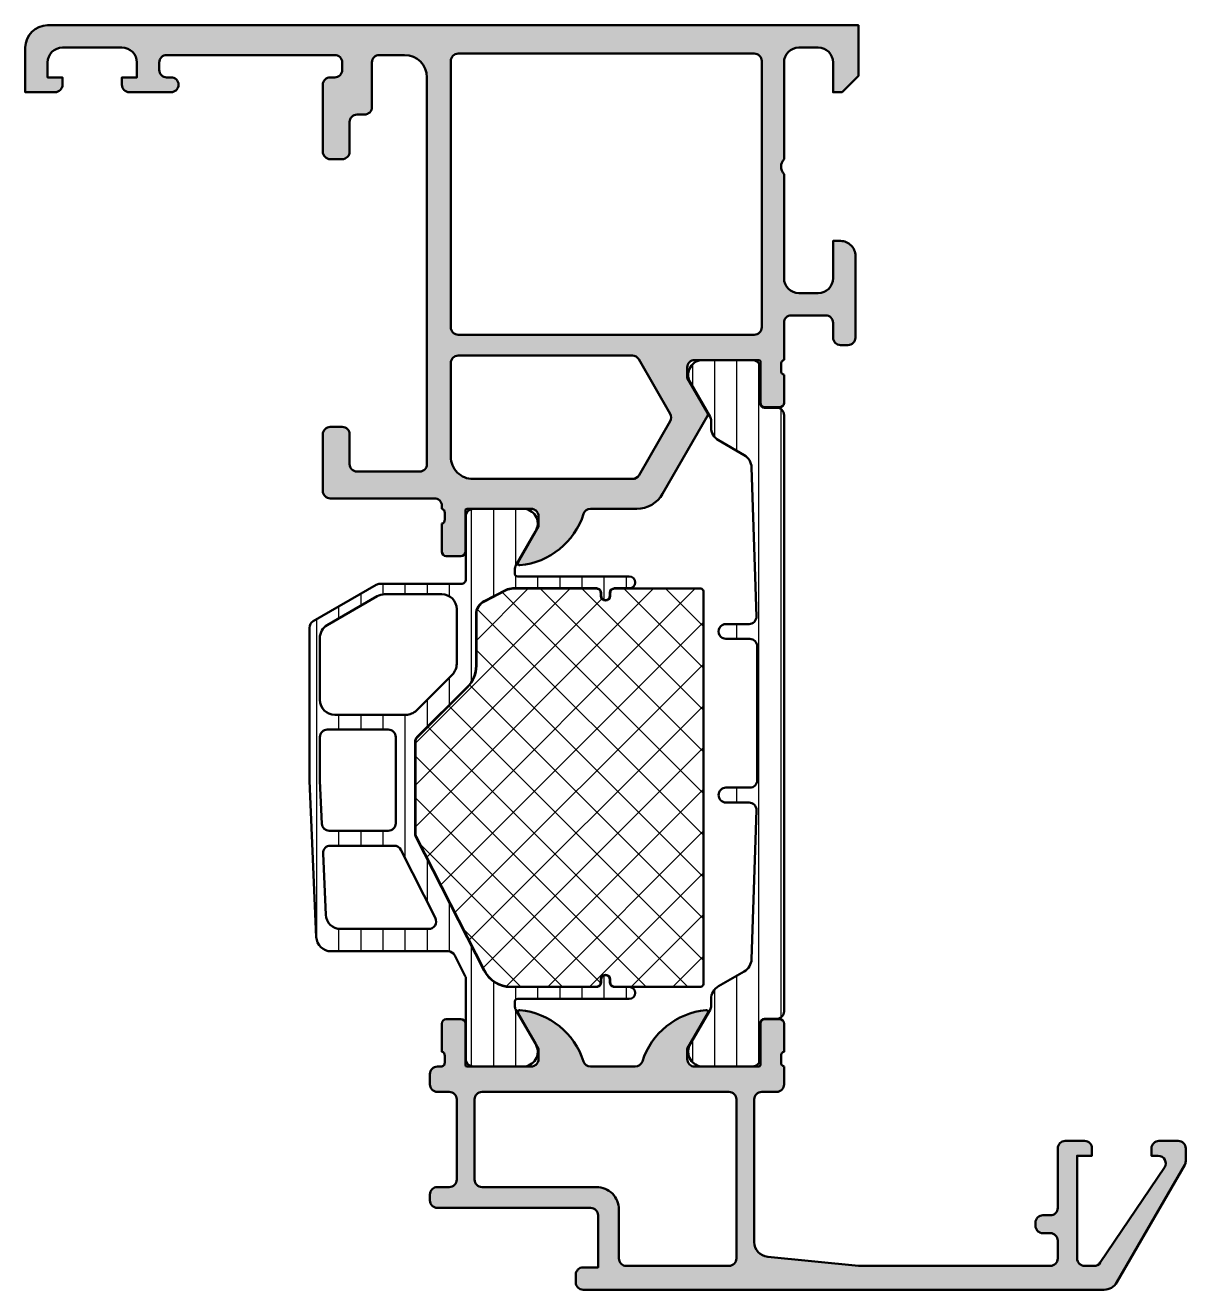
# Model space of a CAD drawing. Extents: x -30 to 48, y 10 to 95.
import ezdxf

# ---------------------------------------------------------------- set-up
doc = ezdxf.new("R2010")
doc.units = 0
for name, color, linetype, lineweight in [('0S-Alu contour', 7, 'Continuous', 50), ('0S-Alu hatch', 252, 'Continuous', 25), ('0S-Plastic contour', 254, 'Continuous', 50), ('0S-Plastic hatch', 253, 'Continuous', 25), ('0S-PT contour', 91, 'Continuous', 50), ('0S-PT hatch', 103, 'Continuous', 25)]:
    doc.layers.add(name, color=color, linetype=linetype, lineweight=lineweight)
pattern_1 = [(90, (0, 0), (-1.4859, 0), [])]

# ---------------------------------------------------------------- blocks, each defined once
blk = doc.blocks.new('346270__BF02D9DC_723D_4389_8694_6493113F9CFE_')
at = {"layer": '0S-Alu hatch'}
h = blk.add_hatch(color=256, dxfattribs=at)
edge = h.paths.add_edge_path()
edge.add_line((24.9, 90.49999999999999), (26, 91.6))
edge.add_line((26, 91.6), (26, 95))
edge.add_line((26, 95), (-28.5, 95))
edge.add_arc((-28.5, 93.49999999999999), 1.5, 90, 180)
edge.add_line((-30, 93.49999999999999), (-30, 90.5))
edge.add_line((-30, 90.5), (-28, 90.5))
edge.add_arc((-28, 91), 0.5, 270, 360)
edge.add_line((-27.5, 91), (-27.5, 91.5))
edge.add_line((-27.5, 91.5), (-28.5, 91.5))
edge.add_line((-28.5, 91.5), (-28.5, 92.5))
edge.add_ellipse((-27.5, 92.5), major_axis=(-1, 0), ratio=1, start_angle=270, end_angle=360, ccw=False)
edge.add_line((-27.5, 93.49999999999999), (-23.5, 93.49999999999999))
edge.add_ellipse((-23.5, 92.5), major_axis=(-1, 0), ratio=1, start_angle=180, end_angle=270, ccw=False)
edge.add_line((-22.5, 92.5), (-22.5, 91.5))
edge.add_line((-22.5, 91.5), (-23.5, 91.5))
edge.add_line((-23.5, 91.5), (-23.5, 91))
edge.add_arc((-23, 91), 0.5, 180, 270)
edge.add_line((-23, 90.5), (-20.2, 90.5))
edge.add_arc((-20.2, 91), 0.5, 270, 450)
edge.add_line((-20.2, 91.5), (-20.50000000000003, 91.5))
edge.add_ellipse((-20.50000000000003, 91.99999999999997), major_axis=(-0.4999999999999716, 0), ratio=1, start_angle=0, end_angle=90, ccw=False)
edge.add_line((-21, 91.99999999999997), (-21, 92.5))
edge.add_ellipse((-20.5, 92.5), major_axis=(-0.5, 0), ratio=1, start_angle=269.9999999999984, end_angle=360, ccw=False)
edge.add_line((-20.49999999999998, 93), (-9.200000000000017, 93))
edge.add_ellipse((-9.200000000000024, 92.49999999999999), major_axis=(-0.5000000000000142, 0), ratio=1, start_angle=180, end_angle=269.9999999999992, ccw=False)
edge.add_line((-8.700000000000008, 92.5), (-8.699999999999996, 92))
edge.add_ellipse((-9.200000000000008, 92), major_axis=(-0.5000000000000142, 0), ratio=1, start_angle=89.9999999999992, end_angle=180, ccw=False)
edge.add_line((-9.200000000000017, 91.49999999999999), (-9.499999999999986, 91.49999999999999))
edge.add_arc((-9.499999999999979, 90.99999999999997), 0.5000000000000142, 90.00000000000081, 180)
edge.add_line((-9.999999999999991, 90.99999999999997), (-10, 86.5))
edge.add_arc((-9.5, 86.5), 0.5, 180, 270)
edge.add_line((-9.5, 86), (-8.700000000000017, 86))
edge.add_arc((-8.700000000000008, 86.5), 0.5, 269.9999999999992, 360)
edge.add_line((-8.200000000000008, 86.5), (-8.200000000000003, 88.49999999999999))
edge.add_ellipse((-7.700000000000002, 88.49999999999999), major_axis=(-0.5, 0), ratio=1, start_angle=270, end_angle=360, ccw=False)
edge.add_line((-7.700000000000002, 89), (-7.200000000000009, 89))
edge.add_arc((-7.200000000000002, 89.50000000000001), 0.5, 269.9999999999992, 360)
edge.add_line((-6.700000000000002, 89.50000000000001), (-6.699999999999988, 92.5))
edge.add_ellipse((-6.199999999999988, 92.5), major_axis=(-0.5, 0), ratio=1, start_angle=270.00000000000165, end_angle=360, ccw=False)
edge.add_line((-6.200000000000002, 93), (-4.500000000000014, 93))
edge.add_ellipse((-4.500000000000014, 91.5), major_axis=(-1.5, 0), ratio=1, start_angle=180, end_angle=270, ccw=False)
edge.add_line((-3.000000000000014, 91.5), (-3, 65.5))
edge.add_ellipse((-3.5, 65.5), major_axis=(-0.5, 0), ratio=1, start_angle=90.0000000000008, end_angle=180, ccw=False)
edge.add_line((-3.499999999999992, 65), (-7.700000000000002, 65))
edge.add_ellipse((-7.700000000000002, 65.5), major_axis=(-0.5, 0), ratio=1, start_angle=0, end_angle=90, ccw=False)
edge.add_line((-8.200000000000003, 65.5), (-8.199999999999996, 67.49999999999997))
edge.add_arc((-8.700000000000017, 67.49999999999997), 0.5000000000000214, 0, 89.9999999999992)
edge.add_line((-8.700000000000008, 68), (-9.500000000000021, 68))
edge.add_arc((-9.500000000000014, 67.5), 0.5, 90.00000000000081, 180)
edge.add_line((-10.00000000000001, 67.5), (-10, 63.69999999999999))
edge.add_arc((-9.500000000000021, 63.69999999999999), 0.4999999999999858, 180, 270.0000000000008)
edge.add_line((-9.500000000000014, 63.2), (-2.5, 63.2))
edge.add_ellipse((-2.5, 62.70000000000001), major_axis=(-0.4999999999999929, 0), ratio=1, start_angle=180, end_angle=270, ccw=False)
edge.add_line((-2.000000000000007, 62.70000000000001), (-2, 62.50021304241794))
edge.add_ellipse((-2.078824672579756, 62.23273240374293), major_axis=(-0.2788534042705836, 0), ratio=1, start_angle=178.8354106259001, end_angle=253.58012358050848, ccw=False)
edge.add_line((-1.800028869489728, 62.22706484230259), (-1.800028869489722, 61.77347084230259))
edge.add_ellipse((-2.078896965132884, 61.76781018282553), major_axis=(-0.2789255417371434, 0), ratio=1, start_angle=106.4245945553553, end_angle=181.1628700728862, ccw=False)
edge.add_line((-2.000029869489715, 61.50026684230259), (-2.000029869489722, 59.62025584229408))
edge.add_arc((-1.700029869489711, 59.62025584229408), 0.3000000000000114, 180, 270)
edge.add_line((-1.700029869489711, 59.32025584229407), (-0.7200555504469293, 59.32025584229407))
edge.add_arc((-0.7200555504469293, 59.62025584229408), 0.3000000000000043, 270, 360)
edge.add_line((-0.420055550446925, 59.62025584229408), (-0.4200555504469321, 62.37910736350606))
edge.add_ellipse((-0.3000555504469347, 62.37910736350606), major_axis=(-0.1199999999999974, 0), ratio=1, start_angle=270, end_angle=360, ccw=False)
edge.add_line((-0.3000555504469347, 62.49910736350606), (4.000435398825985, 62.49910736350606))
edge.add_ellipse((4.000435398825977, 61.99910736350606), major_axis=(-0.5, 0), ratio=1, start_angle=180, end_angle=269.9999999999992, ccw=False)
edge.add_line((4.500435398825977, 61.99910736350606), (4.500435398825985, 61.29910736350606))
edge.add_line((4.500435398825985, 61.29910736350606), (3.118939941203613, 58.90628704047848))
edge.add_arc((3.238555183474261, 58.83722714815435), 0.138119784648278, 150.0000000000024, 275.6225775508025)
edge.add_arc((2.762212157652236, 63.67571622535383), 4.99999999999993, 275.622577550793, 342.2562568083121)
edge.add_ellipse((8.000572129150527, 61.99953460959608), major_axis=(-0.5000000000000528, 0), ratio=1, start_angle=270.00000000000324, end_angle=342.25625680831604, ccw=False)
edge.add_line((8.000572129150498, 62.49953460959613), (11.10411411947345, 62.49953460959613))
edge.add_arc((11.10411648922262, 64.49953230951243), 1.999997699917703, 269.9999321116088, 330.0000380431383)
edge.add_line((12.83616596883868, 63.49953460959614), (15.86199440630963, 68.7404235920275))
edge.add_arc((15.68878932229941, 68.84042358639256), 0.2000000000000006, 330.0000018640221, 389.9999817314342)
edge.add_line((15.86199443494095, 68.9404235311667), (14.49996906942462, 71.29952240256488))
edge.add_line((14.49996906942462, 71.29952240256488), (14.49996906942462, 71.99953460959613))
edge.add_ellipse((14.99950752434618, 71.9995650940489), major_axis=(-0.4995384558517163, 0), ratio=1, start_angle=-90.00349648854058, end_angle=0.003496488599694203, ccw=False)
edge.add_line((14.99953800879896, 72.49910354897048), (19.2979837968319, 72.49911100228186))
edge.add_ellipse((19.29993420089389, 72.3791268536454), major_axis=(-0.12000000000009, 0), ratio=1, start_angle=180, end_angle=270.9312903490092, ccw=False)
edge.add_line((19.41993420089398, 72.3791268536454), (19.41993420089398, 69.62027533243342))
edge.add_arc((19.71993420089399, 69.62027533243342), 0.3000000000000114, 180, 270)
edge.add_line((19.71993420089399, 69.32027533243341), (20.69990851993677, 69.32027533243341))
edge.add_arc((20.69990851993677, 69.62027533243342), 0.3000000000000114, 270, 360)
edge.add_line((20.99990851993678, 69.62027533243342), (20.99990851993677, 71.50028633244193))
edge.add_ellipse((21.07877561557994, 71.76782967296488), major_axis=(-0.2789255417371579, 0), ratio=1, start_angle=-1.1628700728862214, end_angle=73.57540544464553, ccw=False)
edge.add_line((20.79990751993677, 71.77349033244194), (20.79990751993677, 72.22708433244193))
edge.add_ellipse((21.07887250617831, 72.23275533315896), major_axis=(-0.2790226223765222, 0), ratio=1, start_angle=-73.58012358050928, end_angle=1.164589374099421, ccw=False)
edge.add_line((21, 72.50039828854361), (21, 74.99999999999997))
edge.add_ellipse((21.5, 74.99999999999997), major_axis=(-0.5, 0), ratio=1, start_angle=270, end_angle=360, ccw=False)
edge.add_line((21.5, 75.49999999999997), (23.79999999999999, 75.49999999999997))
edge.add_ellipse((23.8, 74.99999999999997), major_axis=(-0.5, 0), ratio=1, start_angle=180, end_angle=270.00000000000125, ccw=False)
edge.add_line((24.30000000000001, 74.99999999999997), (24.3, 73.99999999999997))
edge.add_arc((24.8, 73.99999999999997), 0.5, 180, 269.9999999999996)
edge.add_line((24.8, 73.49999999999997), (25.3, 73.49999999999997))
edge.add_arc((25.29999999999999, 73.99999999999997), 0.5, 270.0000000000008, 360)
edge.add_line((25.79999999999999, 73.99999999999997), (25.8, 79.49999999999999))
edge.add_arc((24.80000000000001, 79.49999999999997), 0.9999999999999928, 0, 90.0000000000004)
edge.add_line((24.8, 80.49999999999997), (24.3, 80.49999999999997))
edge.add_line((24.3, 80.49999999999997), (24.3, 77.99999999999997))
edge.add_ellipse((23.3, 77.99999999999997), major_axis=(-1, 0), ratio=1, start_angle=90.00000000000023, end_angle=180, ccw=False)
edge.add_line((23.3, 76.99999999999997), (22.00000000000001, 76.99999999999997))
edge.add_ellipse((22.00000000000001, 77.99999999999997), major_axis=(-1, 0), ratio=1, start_angle=0, end_angle=90, ccw=False)
edge.add_line((21, 77.99999999999997), (21, 84.99999999999999))
edge.add_ellipse((21.525, 85.49999999999999), major_axis=(-0.7250000000000014, 0), ratio=1, start_angle=-43.6028189727034, end_angle=43.60281897270352, ccw=False)
edge.add_line((21, 85.99999999999999), (21, 92.49999999999999))
edge.add_ellipse((22, 92.49999999999999), major_axis=(-1, 0), ratio=1, start_angle=270, end_angle=360, ccw=False)
edge.add_line((22, 93.49999999999999), (23.3, 93.49999999999999))
edge.add_ellipse((23.3, 92.49999999999999), major_axis=(-1, 0), ratio=1, start_angle=180, end_angle=270, ccw=False)
edge.add_line((24.3, 92.49999999999999), (24.3, 90.49999999999999))
edge.add_line((24.3, 90.49999999999999), (24.9, 90.49999999999999))
edge = h.paths.add_edge_path()
edge.add_line((19, 74.19999999999999), (-0.8999999999999985, 74.2))
edge.add_ellipse((-0.9000000000000056, 74.7), major_axis=(-0.5, 0), ratio=1, start_angle=0, end_angle=90.0000000000008, ccw=False)
edge.add_line((-1.400000000000005, 74.69999999999997), (-1.399999999999998, 92.6))
edge.add_ellipse((-0.8999999999999985, 92.6), major_axis=(-0.5, 0), ratio=1, start_angle=270, end_angle=360, ccw=False)
edge.add_line((-0.8999999999999985, 93.1), (19, 93.1))
edge.add_ellipse((19, 92.6), major_axis=(-0.5, 0), ratio=1, start_angle=180, end_angle=270, ccw=False)
edge.add_line((19.5, 92.6), (19.5, 74.69999999999997))
edge.add_ellipse((19, 74.69999999999997), major_axis=(-0.5, 0), ratio=1, start_angle=90.0000000000004, end_angle=180, ccw=False)
edge = h.paths.add_edge_path()
edge.add_line((10.81867636977988, 64.49999999999999), (0.1000000000000067, 64.5))
edge.add_ellipse((0.0999999999999943, 66), major_axis=(-1.5, 0), ratio=1, start_angle=0, end_angle=90.00000000000051, ccw=False)
edge.add_line((-1.400000000000005, 66), (-1.399999999999991, 72.30000000000001))
edge.add_ellipse((-0.8999999999999843, 72.30000000000001), major_axis=(-0.5000000000000071, 0), ratio=1, start_angle=270.0000000000008, end_angle=360, ccw=False)
edge.add_line((-0.8999999999999914, 72.80000000000001), (10.80495827718637, 72.8))
edge.add_ellipse((10.80495827718638, 72.29999999999998), major_axis=(-0.5000000000000142, 0), ratio=1, start_angle=210.000000000001, end_angle=270.0000000000008, ccw=False)
edge.add_line((11.23797097907861, 72.54999999999998), (13.35215850791749, 68.8881197873688))
edge.add_ellipse((12.91914580602528, 68.6381197873688), major_axis=(-0.499999999999998, 0), ratio=1, start_angle=149.9999999999999, end_angle=210.0000000000001, ccw=False)
edge.add_line((13.35215850791749, 68.3881197873688), (11.2516890716721, 64.74999999999999))
edge.add_ellipse((10.81867636977988, 64.99999999999999), major_axis=(-0.4999999999999995, 0), ratio=1, start_angle=90, end_angle=150.0000000000001, ccw=False)
at = {"layer": '0S-Alu contour', "color": 7}
for points in [[(24.9, 90.49999999999999), (26, 91.6), (26, 95), (-28.5, 95)], [(-30, 93.49999999999999), (-30, 90.5), (-28, 90.5)], [(-27.5, 93.49999999999999), (-23.5, 93.49999999999999)], [(-20.49999999999998, 93), (-9.200000000000017, 93)], [(-6.200000000000002, 93), (-4.500000000000014, 93)], [(-0.8999999999999985, 93.1), (19, 93.1)], [(22, 93.49999999999999), (23.3, 93.49999999999999)], [(-27.5, 91), (-27.5, 91.5), (-28.5, 91.5), (-28.5, 92.5)], [(-22.5, 92.5), (-22.5, 91.5), (-23.5, 91.5), (-23.5, 91)], [(-21, 91.99999999999997), (-21, 92.5)], [(-8.700000000000008, 92.5), (-8.699999999999996, 92)], [(-6.700000000000002, 89.50000000000001), (-6.699999999999988, 92.5)], [(-1.400000000000005, 74.69999999999997), (-1.399999999999998, 92.6)], [(19.5, 92.6), (19.5, 74.69999999999997)], [(21, 85.99999999999999), (21, 92.49999999999999)], [(24.3, 92.49999999999999), (24.3, 90.49999999999999), (24.9, 90.49999999999999)], [(-20.2, 91.5), (-20.50000000000003, 91.5)], [(-9.999999999999991, 90.99999999999997), (-10, 86.5)], [(-9.200000000000017, 91.49999999999999), (-9.499999999999986, 91.49999999999999)], [(-3.000000000000014, 91.5), (-3, 65.5)], [(-23, 90.5), (-20.2, 90.5)], [(-8.200000000000008, 86.5), (-8.200000000000003, 88.49999999999999)], [(-7.700000000000002, 89), (-7.200000000000009, 89)], [(-9.5, 86), (-8.700000000000017, 86)], [(21, 77.99999999999997), (21, 84.99999999999999)], [(24.8, 80.49999999999997), (24.3, 80.49999999999997), (24.3, 77.99999999999997)], [(25.79999999999999, 73.99999999999997), (25.8, 79.49999999999999)], [(23.3, 76.99999999999997), (22.00000000000001, 76.99999999999997)], [(21, 72.50039828854361), (21, 74.99999999999997)], [(21.5, 75.49999999999997), (23.79999999999999, 75.49999999999997)], [(24.30000000000001, 74.99999999999997), (24.3, 73.99999999999997)], [(19, 74.19999999999999), (-0.8999999999999985, 74.2)], [(24.8, 73.49999999999997), (25.3, 73.49999999999997)], [(-1.400000000000005, 66), (-1.399999999999991, 72.30000000000001)], [(-0.8999999999999914, 72.80000000000001), (10.80495827718637, 72.8)], [(11.23797097907861, 72.54999999999998), (13.35215850791749, 68.8881197873688)], [(14.99953800879896, 72.49910354897048), (19.2979837968319, 72.49911100228186)], [(19.41993420089398, 72.3791268536454), (19.41993420089398, 69.62027533243342)], [(15.86199443494095, 68.9404235311667), (14.49996906942462, 71.29952240256488), (14.49996906942462, 71.99953460959613)], [(20.79990751993677, 71.77349033244194), (20.79990751993677, 72.22708433244193)], [(20.99990851993678, 69.62027533243342), (20.99990851993677, 71.50028633244193)], [(19.71993420089399, 69.32027533243341), (20.69990851993677, 69.32027533243341)], [(13.35215850791749, 68.3881197873688), (11.2516890716721, 64.74999999999999)], [(12.83616596883868, 63.49953460959614), (15.86199440630963, 68.7404235920275)], [(-10.00000000000001, 67.5), (-10, 63.69999999999999)], [(-8.700000000000008, 68), (-9.500000000000021, 68)], [(-8.200000000000003, 65.5), (-8.199999999999996, 67.49999999999997)], [(-3.499999999999992, 65), (-7.700000000000002, 65)], [(10.81867636977988, 64.49999999999999), (0.1000000000000067, 64.5)], [(-9.500000000000014, 63.2), (-2.5, 63.2)], [(-2.000000000000007, 62.70000000000001), (-2, 62.50021304241794)], [(-1.800028869489728, 62.22706484230259), (-1.800028869489722, 61.77347084230259)], [(-0.420055550446925, 59.62025584229408), (-0.4200555504469321, 62.37910736350606)], [(-0.3000555504469347, 62.49910736350606), (4.000435398825985, 62.49910736350606)], [(8.000572129150498, 62.49953460959613), (11.10411411947345, 62.49953460959613)], [(-2.000029869489715, 61.50026684230259), (-2.000029869489722, 59.62025584229408)], [(4.500435398825977, 61.99910736350606), (4.500435398825985, 61.29910736350606), (3.118939941203613, 58.90628704047848)], [(-1.700029869489711, 59.32025584229407), (-0.7200555504469293, 59.32025584229407)]]:
    blk.add_lwpolyline(points, dxfattribs=at)
for centre, radius, start, end in [((-28.5, 93.49999999999999), 1.5, 90, 180), ((-28, 91), 0.5, 270, 0), ((-23, 91), 0.5, 180, 270), ((-20.2, 91), 0.5, 270, 90), ((-9.499999999999979, 90.99999999999997), 0.5000000000000142, 90.00000000000081, 180), ((-7.200000000000002, 89.50000000000001), 0.5, 269.9999999999992, 0), ((-9.5, 86.5), 0.5, 180, 270), ((-8.700000000000008, 86.5), 0.5, 269.9999999999992, 0), ((24.80000000000001, 79.49999999999997), 0.9999999999999928, 0, 90.0000000000004), ((24.8, 73.99999999999997), 0.5, 180, 269.9999999999996), ((25.29999999999999, 73.99999999999997), 0.5, 270.0000000000008, 0), ((15.68878932229941, 68.84042358639256), 0.2000000000000006, 330.0000018640221, 29.99998173143422), ((19.71993420089399, 69.62027533243342), 0.3000000000000114, 180, 270), ((20.69990851993677, 69.62027533243342), 0.3000000000000114, 270, 0), ((-9.500000000000014, 67.5), 0.5, 90.00000000000081, 180), ((-8.700000000000017, 67.49999999999997), 0.5000000000000214, 0, 89.9999999999992), ((-9.500000000000021, 63.69999999999999), 0.4999999999999858, 180, 270.0000000000008), ((11.10411648922262, 64.49953230951243), 1.999997699917703, 269.9999321116088, 330.0000380431383), ((2.762212157652236, 63.67571622535383), 4.99999999999993, 275.622577550793, 342.2562568083121), ((-1.700029869489711, 59.62025584229408), 0.3000000000000114, 180, 270), ((-0.7200555504469293, 59.62025584229408), 0.3000000000000043, 270, 0), ((3.238555183474261, 58.83722714815435), 0.138119784648278, 150.0000000000024, 275.6225775508025)]:
    blk.add_arc(centre, radius, start, end, dxfattribs=at)
at = {"layer": '0S-Alu contour', "color": 7, "extrusion": (0, 0, -1)}
for centre, radius, start, end in [((27.5, 92.5), 1, 0, 90), ((23.5, 92.5), 1, 90, 180), ((20.5, 92.5), 0.5, 0, 90.0000000000016), ((9.200000000000024, 92.49999999999999), 0.5000000000000142, 90.00000000000081, 180), ((6.199999999999988, 92.5), 0.5, 0, 89.99999999999837), ((4.500000000000014, 91.5), 1.5, 90, 180), ((0.8999999999999985, 92.6), 0.5, 0, 90), ((-19, 92.6), 0.5, 90, 180), ((-22, 92.49999999999999), 1, 0, 90), ((-23.3, 92.49999999999999), 1, 90, 180), ((20.50000000000003, 91.99999999999997), 0.4999999999999716, 270, 0), ((9.200000000000008, 92), 0.5000000000000142, 180, 270.0000000000008), ((7.700000000000002, 88.49999999999999), 0.5, 0, 90), ((-21.525, 85.49999999999999), 0.7250000000000015, 316.3971810272965, 43.6028189727035), ((-22.00000000000001, 77.99999999999997), 1, 270, 0), ((-23.3, 77.99999999999997), 1, 180, 269.9999999999998), ((-21.5, 74.99999999999997), 0.5, 0, 90), ((-23.8, 74.99999999999997), 0.5, 89.99999999999876, 180), ((0.9000000000000056, 74.7), 0.5, 269.9999999999992, 0), ((-19, 74.69999999999997), 0.5, 180, 269.9999999999996), ((0.8999999999999843, 72.30000000000001), 0.5000000000000071, 0, 89.9999999999992), ((-10.80495827718638, 72.29999999999998), 0.5000000000000142, 89.9999999999992, 149.999999999999), ((-14.99950752434618, 71.9995650940489), 0.4995384558517163, 359.9965035114003, 90.00349648854063), ((-19.29993420089389, 72.3791268536454), 0.12000000000009, 89.06870965099078, 180), ((-21.07887250617831, 72.23275533315896), 0.2790226223765222, 358.8354106259006, 73.58012358050941), ((-21.07877561557994, 71.76782967296488), 0.2789255417371579, 286.4245945553545, 1.162870072886224), ((-12.91914580602528, 68.6381197873688), 0.499999999999998, 149.9999999999999, 210.0000000000001), ((7.700000000000002, 65.5), 0.5, 270, 0), ((3.5, 65.5), 0.5, 180, 269.9999999999992), ((-0.0999999999999943, 66), 1.5, 269.9999999999995, 0), ((-10.81867636977988, 64.99999999999999), 0.4999999999999995, 210, 270), ((2.5, 62.70000000000001), 0.4999999999999929, 90, 180), ((2.078824672579756, 62.23273240374293), 0.2788534042705836, 106.4198764194915, 181.1645893741), ((0.3000555504469347, 62.37910736350606), 0.1199999999999974, 0, 90), ((-4.000435398825977, 61.99910736350606), 0.5, 90.00000000000081, 180), ((-8.000572129150527, 61.99953460959608), 0.5000000000000528, 17.74374319168398, 89.99999999999675), ((2.078896965132884, 61.76781018282553), 0.2789255417371434, 178.8371299271138, 253.5754054446447)]:
    blk.add_arc(centre, radius, start, end, dxfattribs=at)
blk = doc.blocks.new('357020__B80C4728_21CB_489B_B03E_14A21E93244D_')
at = {"layer": '0S-Alu hatch'}
h = blk.add_hatch(color=256, dxfattribs=at)
edge = h.paths.add_edge_path()
edge.add_ellipse((-1.499999999999985, 22.8), major_axis=(-0.5000000000000107, 0), ratio=1, start_angle=180, end_angle=270, ccw=False)
edge.add_line((-0.9999999999999751, 22.8), (-0.9999999999999786, 17.39999999999999))
edge.add_ellipse((-1.499999999999957, 17.39999999999998), major_axis=(-0.4999999999999787, 0), ratio=1, start_angle=89.9999999999983, end_angle=180, ccw=False)
edge.add_line((-1.499999999999971, 16.9), (-2.29999999999999, 16.9))
edge.add_arc((-2.299999999999982, 16.40000000000001), 0.4999999999999929, 90.00000000000081, 180)
edge.add_line((-2.799999999999975, 16.40000000000001), (-2.799999999999982, 16))
edge.add_arc((-2.299999999999982, 15.99999999999999), 0.5, 180, 269.9999999999984)
edge.add_line((-2.299999999999997, 15.5), (8.000000000000028, 15.5))
edge.add_ellipse((8.000000000000036, 15.00000000000001), major_axis=(-0.4999999999999929, 0), ratio=1, start_angle=180, end_angle=270.0000000000008, ccw=False)
edge.add_line((8.500000000000028, 15.00000000000001), (8.500000000000007, 11.50000000000001))
edge.add_line((8.500000000000007, 11.50000000000001), (7.500000000000007, 11.50000000000001))
edge.add_arc((7.500000000000007, 11.00000000000001), 0.4999999999999965, 90, 180)
edge.add_line((7.00000000000001, 11.00000000000001), (7, 10.50000000000001))
edge.add_arc((7.5, 10.50000000000001), 0.5, 180, 270)
edge.add_line((7.5, 10.00000000000001), (42.51516230869369, 10))
edge.add_arc((42.51516230869369, 10.99999999999999), 0.9999999999999928, 270, 330.0000000000002)
edge.add_line((43.38118771247812, 10.5), (47.93301270189213, 18.38399214882683))
edge.add_arc((47.5, 18.63399214882697), 0.5000000000000014, 329.9999999999813, 360)
edge.add_line((48, 18.63399214882697), (48.00000000000001, 19.50001755261137))
edge.add_arc((47.49988893498795, 19.4999064875993), 0.5001110773447611, 0.0127242862475983, 89.9872757137696)
edge.add_line((47.50000000000001, 20.00001755261137), (46.19999976158143, 20.00002518200591))
edge.add_arc((46.200126361116, 19.49989858247132), 0.5001266155579702, 90.01450356543896, 179.985496434536)
edge.add_line((45.69999976158142, 19.50002518200611), (45.69999999999997, 19.00002518200592))
edge.add_line((45.69999999999997, 19.00002518200592), (46.1596305861708, 19.00002768697079))
edge.add_ellipse((46.15963331086045, 18.50002768697826), major_axis=(-0.4999999999999526, 0), ratio=1, start_angle=145.9999999999979, end_angle=270.00031222643497, ccw=False)
edge.add_line((46.57415209713792, 18.2204312352429), (42.25727891424378, 11.82040354826459))
edge.add_ellipse((41.84276012796627, 12.09999999999992), major_axis=(-0.499999999999969, 0), ratio=1, start_angle=90.00000000000489, end_angle=146.0000000000035, ccw=False)
edge.add_line((41.84276012796631, 11.59999999999995), (41.19999952316283, 11.59999999999999))
edge.add_ellipse((41.19999952316283, 12.09999999999999), major_axis=(-0.5000000000000018, 0), ratio=1, start_angle=0, end_angle=90, ccw=False)
edge.add_line((40.69999952316282, 12.09999999999999), (40.69999952316286, 19.00003281140045))
edge.add_line((40.69999952316286, 19.00003281140045), (41.70000000000001, 19.00003281140045))
edge.add_line((41.70000000000001, 19.00003281140045), (41.69999952316281, 19.50003281140042))
edge.add_arc((41.20001632405634, 19.50004961229399), 0.4999831993887533, 359.9980746948052, 450.0019253052768)
edge.add_line((41.1999995231628, 20.00003281140047), (39.89999443689985, 20.00001958706486))
edge.add_arc((39.89999952316287, 19.50001958709074), 0.4999999999999921, 90.00058284280946, 180)
edge.add_line((39.39999952316288, 19.50001958709074), (39.39999952316285, 15.50003223253824))
edge.add_ellipse((38.89999952316287, 15.50003223253828), major_axis=(-0.4999999999999716, 0), ratio=1, start_angle=89.9917698571333, end_angle=180, ccw=False)
edge.add_line((38.89992770161766, 15.00003223769664), (38.40007134470798, 15.00010407741747))
edge.add_arc((38.39999952316285, 14.50010408257577), 0.5000000000000374, 89.9917698571431, 180)
edge.add_line((37.89999952316281, 14.50010408257577), (37.89999952316291, 14.30003457070762))
edge.add_arc((38.39999952316286, 14.30003457070758), 0.4999999999999574, 180, 269.9999999999951)
edge.add_line((38.39999952316282, 13.80003457070762), (38.89999952316282, 13.80003457070762))
edge.add_ellipse((38.89999952316285, 13.30003457070761), major_axis=(-0.5000000000000142, 0), ratio=1, start_angle=180, end_angle=270.00000000000324, ccw=False)
edge.add_line((39.39999952316286, 13.30003457070761), (39.39999952316277, 12.10000000000001))
edge.add_ellipse((38.89999952316275, 12.09999999999999), major_axis=(-0.5000000000000285, 0), ratio=1, start_angle=90, end_angle=180, ccw=False)
edge.add_line((38.89999952316275, 11.59999999999996), (25.9999999999999, 11.59999999999996))
edge.add_line((25.9999999999999, 11.59999999999996), (19.90049628097902, 12.20995037190208))
edge.add_ellipse((20.00000000000003, 13.20498756211207), major_axis=(-0.9999999999999978, 0), ratio=1, start_angle=0, end_angle=84.28940686250002, ccw=False)
edge.add_line((19.00000000000003, 13.20498756211207), (19.00000000000003, 22.79999999999997))
edge.add_ellipse((19.50000000000003, 22.79999999999996), major_axis=(-0.5, 0), ratio=1, start_angle=270, end_angle=360, ccw=False)
edge.add_line((19.50000000000003, 23.29999999999996), (20.50000000000003, 23.29999999999997))
edge.add_arc((20.50000000000002, 23.79999999999996), 0.4999999999999894, 270.0000000000008, 360)
edge.add_line((21.00000000000001, 23.79999999999996), (21.00000000000003, 24.99999999999999))
edge.add_ellipse((21.07883644654307, 25.2675205919931), major_axis=(-0.2788950563274276, 0), ratio=1, start_angle=-1.16458937409692, end_angle=73.5801235805074, ccw=False)
edge.add_line((20.79999900000003, 25.27318899999147), (20.79999900000003, 25.72678299999149))
edge.add_ellipse((21.07886709564321, 25.73244365946856), major_axis=(-0.2789255417371649, 0), ratio=1, start_angle=-73.57540544464462, end_angle=1.1628700728880972, ccw=False)
edge.add_line((21.00000000000004, 25.99998699999151), (21.00000000000003, 27.87999800000001))
edge.add_arc((20.70000000000003, 27.87999800000001), 0.3000000000000043, 0, 89.99999999999935)
edge.add_line((20.70000000000003, 28.17999800000001), (19.72002568095722, 28.17999800000001))
edge.add_arc((19.72002568095723, 27.87999800000002), 0.2999999999999865, 90.00000000000067, 180)
edge.add_line((19.42002568095724, 27.87999800000002), (19.42002568095723, 25.12000000000001))
edge.add_ellipse((19.30002568095722, 25.12000000000001), major_axis=(-0.1200000000000116, 0), ratio=1, start_angle=90.0000000000017, end_angle=180, ccw=False)
edge.add_line((19.30002568095722, 25), (15.00000000000003, 25.00000000000001))
edge.add_ellipse((15.00000000000001, 25.50000000000001), major_axis=(-0.5, 0), ratio=1, start_angle=0, end_angle=90.00000000000159, ccw=False)
edge.add_line((14.50000000000001, 25.50000000000001), (14.50000000000003, 26.20000000000003))
edge.add_line((14.50000000000003, 26.20000000000003), (15.88149545762238, 28.59282032302756))
edge.add_arc((15.76188021535171, 28.66188021535171), 0.1381197846483053, 330.0000000000005, 455.622577550792)
edge.add_arc((16.23822324117385, 23.82339113815207), 5.000000000000137, 95.62257755079384, 162.25158364393)
edge.add_ellipse((11.00000000000003, 25.49999999999988), major_axis=(-0.4999999999998736, 0), ratio=1, start_angle=89.9999999999983, end_angle=162.2515836439295, ccw=False)
edge.add_line((11.00000000000002, 25.00000000000001), (8.000000000000014, 25.00000000000001))
edge.add_ellipse((8.000000000000007, 25.50000000000004), major_axis=(-0.5000000000000356, 0), ratio=1, start_angle=17.748416356071573, end_angle=90.0000000000008, ccw=False)
edge.add_arc((2.761776758826187, 23.82339113815223), 4.999999999999981, 17.74841635607002, 84.37742244920626)
edge.add_arc((3.238119784648304, 28.66188021535171), 0.1381197846482984, 84.37742244920693, 210.0000000000025)
edge.add_line((3.118504542377644, 28.59282032302756), (4.500000000000014, 26.2))
edge.add_line((4.500000000000014, 26.2), (4.500000000000007, 25.50000000000001))
edge.add_ellipse((4.000000000000014, 25.5), major_axis=(-0.4999999999999929, 0), ratio=1, start_angle=90, end_angle=180, ccw=False)
edge.add_line((4.000000000000014, 25.00000000000001), (-0.300025680957205, 25.00000000000002))
edge.add_ellipse((-0.300025680957205, 25.12000000000001), major_axis=(-0.1199999999999974, 0), ratio=1, start_angle=0, end_angle=90, ccw=False)
edge.add_line((-0.4200256809572025, 25.12000000000001), (-0.4200256809572096, 27.879998))
edge.add_arc((-0.720025680957221, 27.879998), 0.3000000000000114, 0, 89.99999999999864)
edge.add_line((-0.7200256809572139, 28.17999800000001), (-1.700000000000002, 28.17999800000001))
edge.add_arc((-1.699999999999988, 27.87999800000001), 0.2999999999999936, 90.00000000000273, 180)
edge.add_line((-1.999999999999982, 27.87999800000001), (-1.999999999999985, 25.99998699999149))
edge.add_ellipse((-2.07886709564314, 25.73244365946854), major_axis=(-0.2789255417371505, 0), ratio=1, start_angle=178.8371299271155, end_angle=253.5754054446482, ccw=False)
edge.add_line((-1.799998999999971, 25.72678299999149), (-1.799998999999992, 25.2731889999915))
edge.add_ellipse((-2.078836446543043, 25.26752059199313), major_axis=(-0.2788950563274379, 0), ratio=1, start_angle=106.4198764194939, end_angle=181.1645893740982, ccw=False)
edge.add_line((-1.999999999999991, 25.00000000000001), (-2.299999999999997, 25.00000000000001))
edge.add_arc((-2.299999999999975, 24.5), 0.5000000000000071, 90.00000000000244, 180)
edge.add_line((-2.799999999999982, 24.5), (-2.799999999999997, 23.80000000000001))
edge.add_arc((-2.299999999999997, 23.8), 0.5, 180, 270)
edge.add_line((-2.299999999999997, 23.3), (-1.499999999999985, 23.30000000000001))
edge = h.paths.add_edge_path()
edge.add_ellipse((0.700000000000017, 17.4), major_axis=(-0.5, 0), ratio=1, start_angle=0, end_angle=90, ccw=False)
edge.add_line((0.200000000000017, 17.4), (0.2000000000000277, 22.80000000000001))
edge.add_ellipse((0.7000000000000242, 22.80000000000001), major_axis=(-0.4999999999999965, 0), ratio=1, start_angle=270, end_angle=360, ccw=False)
edge.add_line((0.7000000000000242, 23.3), (17.3, 23.3))
edge.add_ellipse((17.30000000000001, 22.8), major_axis=(-0.5000000000000036, 0), ratio=1, start_angle=180, end_angle=270.0000000000004, ccw=False)
edge.add_line((17.80000000000001, 22.8), (17.80000000000002, 12.10000000000002))
edge.add_ellipse((17.30000000000001, 12.10000000000002), major_axis=(-0.5000000000000178, 0), ratio=1, start_angle=90.0000000000012, end_angle=180, ccw=False)
edge.add_line((17.30000000000002, 11.6), (10.40000000000002, 11.60000000000001))
edge.add_ellipse((10.40000000000001, 12.09999999999999), major_axis=(-0.4999999999999858, 0), ratio=1, start_angle=0, end_angle=90.0000000000008, ccw=False)
edge.add_line((9.900000000000027, 12.09999999999999), (9.900000000000018, 15.40000000000001))
edge.add_arc((8.400000000000027, 15.40000000000001), 1.499999999999992, 0, 90.00000000000028)
edge.add_line((8.400000000000018, 16.9), (0.700000000000017, 16.9))
at = {"layer": '0S-Alu contour', "color": 7}
for points in [[(-0.7200256809572139, 28.17999800000001), (-1.700000000000002, 28.17999800000001)], [(3.118504542377644, 28.59282032302756), (4.500000000000014, 26.2), (4.500000000000007, 25.50000000000001)], [(14.50000000000001, 25.50000000000001), (14.50000000000003, 26.20000000000003), (15.88149545762238, 28.59282032302756)], [(20.70000000000003, 28.17999800000001), (19.72002568095722, 28.17999800000001)], [(-1.999999999999982, 27.87999800000001), (-1.999999999999985, 25.99998699999149)], [(-0.4200256809572025, 25.12000000000001), (-0.4200256809572096, 27.879998)], [(19.42002568095724, 27.87999800000002), (19.42002568095723, 25.12000000000001)], [(21.00000000000004, 25.99998699999151), (21.00000000000003, 27.87999800000001)], [(-1.799998999999971, 25.72678299999149), (-1.799998999999992, 25.2731889999915)], [(20.79999900000003, 25.27318899999147), (20.79999900000003, 25.72678299999149)], [(-1.999999999999991, 25.00000000000001), (-2.299999999999997, 25.00000000000001)], [(4.000000000000014, 25.00000000000001), (-0.300025680957205, 25.00000000000002)], [(11.00000000000002, 25.00000000000001), (8.000000000000014, 25.00000000000001)], [(19.30002568095722, 25), (15.00000000000003, 25.00000000000001)], [(21.00000000000001, 23.79999999999996), (21.00000000000003, 24.99999999999999)], [(-2.799999999999982, 24.5), (-2.799999999999997, 23.80000000000001)], [(-2.299999999999997, 23.3), (-1.499999999999985, 23.30000000000001)], [(0.7000000000000242, 23.3), (17.3, 23.3)], [(19.50000000000003, 23.29999999999996), (20.50000000000003, 23.29999999999997)], [(-0.9999999999999751, 22.8), (-0.9999999999999786, 17.39999999999999)], [(0.200000000000017, 17.4), (0.2000000000000277, 22.80000000000001)], [(17.80000000000001, 22.8), (17.80000000000002, 12.10000000000002)], [(19.00000000000003, 13.20498756211207), (19.00000000000003, 22.79999999999997)], [(41.1999995231628, 20.00003281140047), (39.89999443689985, 20.00001958706486)], [(47.50000000000001, 20.00001755261137), (46.19999976158143, 20.00002518200591)], [(39.39999952316288, 19.50001958709074), (39.39999952316285, 15.50003223253824)], [(40.69999952316282, 12.09999999999999), (40.69999952316286, 19.00003281140045), (41.70000000000001, 19.00003281140045), (41.69999952316281, 19.50003281140042)], [(45.69999976158142, 19.50002518200611), (45.69999999999997, 19.00002518200592), (46.1596305861708, 19.00002768697079)], [(48, 18.63399214882697), (48.00000000000001, 19.50001755261137)], [(46.57415209713792, 18.2204312352429), (42.25727891424378, 11.82040354826459)], [(43.38118771247812, 10.5), (47.93301270189213, 18.38399214882683)], [(-2.799999999999975, 16.40000000000001), (-2.799999999999982, 16)], [(-1.499999999999971, 16.9), (-2.29999999999999, 16.9)], [(8.400000000000018, 16.9), (0.700000000000017, 16.9)], [(-2.299999999999997, 15.5), (8.000000000000028, 15.5)], [(9.900000000000027, 12.09999999999999), (9.900000000000018, 15.40000000000001)], [(8.500000000000028, 15.00000000000001), (8.500000000000007, 11.50000000000001), (7.500000000000007, 11.50000000000001)], [(37.89999952316281, 14.50010408257577), (37.89999952316291, 14.30003457070762)], [(38.89992770161766, 15.00003223769664), (38.40007134470798, 15.00010407741747)], [(38.39999952316282, 13.80003457070762), (38.89999952316282, 13.80003457070762)], [(39.39999952316286, 13.30003457070761), (39.39999952316277, 12.10000000000001)], [(38.89999952316275, 11.59999999999996), (25.9999999999999, 11.59999999999996), (19.90049628097902, 12.20995037190208)], [(17.30000000000002, 11.6), (10.40000000000002, 11.60000000000001)], [(41.84276012796631, 11.59999999999995), (41.19999952316283, 11.59999999999999)], [(7.00000000000001, 11.00000000000001), (7, 10.50000000000001)], [(7.5, 10.00000000000001), (42.51516230869369, 10)]]:
    blk.add_lwpolyline(points, dxfattribs=at)
for centre, radius, start, end in [((-1.699999999999988, 27.87999800000001), 0.2999999999999936, 90.00000000000273, 180), ((-0.720025680957221, 27.879998), 0.3000000000000114, 0, 89.99999999999864), ((3.238119784648304, 28.66188021535171), 0.1381197846482984, 84.37742244920693, 210.0000000000025), ((2.761776758826187, 23.82339113815223), 4.999999999999981, 17.74841635607002, 84.37742244920626), ((16.23822324117385, 23.82339113815207), 5.000000000000137, 95.62257755079384, 162.25158364393), ((15.76188021535171, 28.66188021535171), 0.1381197846483053, 330.0000000000005, 95.62257755079206), ((19.72002568095723, 27.87999800000002), 0.2999999999999865, 90.00000000000067, 180), ((20.70000000000003, 27.87999800000001), 0.3000000000000043, 0, 89.99999999999935), ((-2.299999999999975, 24.5), 0.5000000000000071, 90.00000000000244, 180), ((-2.299999999999997, 23.8), 0.5, 180, 270), ((20.50000000000002, 23.79999999999996), 0.4999999999999894, 270.0000000000008, 0), ((39.89999952316287, 19.50001958709074), 0.4999999999999921, 90.00058284280946, 180), ((41.20001632405634, 19.50004961229399), 0.4999831993887533, 359.9980746948052, 90.0019253052768), ((46.200126361116, 19.49989858247132), 0.5001266155579702, 90.01450356543896, 179.985496434536), ((47.49988893498795, 19.4999064875993), 0.5001110773447611, 0.0127242862475983, 89.9872757137696), ((47.5, 18.63399214882697), 0.5000000000000014, 329.9999999999813, 0), ((-2.299999999999982, 16.40000000000001), 0.4999999999999929, 90.00000000000081, 180), ((8.400000000000027, 15.40000000000001), 1.499999999999992, 0, 90.00000000000028), ((-2.299999999999982, 15.99999999999999), 0.5, 180, 269.9999999999984), ((38.39999952316285, 14.50010408257577), 0.5000000000000374, 89.9917698571431, 180), ((38.39999952316286, 14.30003457070758), 0.4999999999999574, 180, 269.9999999999951), ((7.500000000000007, 11.00000000000001), 0.4999999999999965, 90, 180), ((7.5, 10.50000000000001), 0.5, 180, 270), ((42.51516230869369, 10.99999999999999), 0.9999999999999928, 270, 330.0000000000002)]:
    blk.add_arc(centre, radius, start, end, dxfattribs=at)
at = {"layer": '0S-Alu contour', "color": 7, "extrusion": (0, 0, -1)}
for centre, radius, start, end in [((2.07886709564314, 25.73244365946854), 0.2789255417371505, 106.4245945553518, 181.1628700728846), ((-21.07886709564321, 25.73244365946856), 0.2789255417371649, 358.8371299271119, 73.57540544464457), ((2.078836446543043, 25.26752059199313), 0.2788950563274379, 178.8354106259018, 253.5801235805061), ((0.300025680957205, 25.12000000000001), 0.1199999999999974, 270, 0), ((-4.000000000000014, 25.5), 0.4999999999999929, 180, 270), ((-8.000000000000007, 25.50000000000004), 0.5000000000000356, 269.9999999999992, 342.2515836439284), ((-11.00000000000003, 25.49999999999988), 0.4999999999998736, 197.7484163560706, 270.0000000000017), ((-15.00000000000001, 25.50000000000001), 0.5, 269.9999999999984, 0), ((-19.30002568095722, 25.12000000000001), 0.1200000000000116, 180, 269.9999999999983), ((-21.07883644654307, 25.2675205919931), 0.2788950563274276, 286.4198764194926, 1.164589374096924), ((1.499999999999985, 22.8), 0.5000000000000107, 90, 180), ((-0.7000000000000242, 22.80000000000001), 0.4999999999999965, 0, 90), ((-17.30000000000001, 22.8), 0.5000000000000036, 89.99999999999959, 180), ((-19.50000000000003, 22.79999999999996), 0.5, 0, 90), ((-46.15963331086045, 18.50002768697826), 0.4999999999999526, 89.99968777356504, 214.0000000000022), ((1.499999999999957, 17.39999999999998), 0.4999999999999787, 180, 270.0000000000017), ((-0.700000000000017, 17.4), 0.5, 270, 0), ((-8.000000000000036, 15.00000000000001), 0.4999999999999929, 89.9999999999992, 180), ((-38.89999952316287, 15.50003223253828), 0.4999999999999716, 180, 270.0082301428667), ((-38.89999952316285, 13.30003457070761), 0.5000000000000142, 89.99999999999675, 180), ((-20.00000000000003, 13.20498756211207), 0.9999999999999978, 275.7105931375, 0), ((-10.40000000000001, 12.09999999999999), 0.4999999999999858, 269.9999999999992, 0), ((-17.30000000000001, 12.10000000000002), 0.5000000000000178, 180, 269.9999999999988), ((-38.89999952316275, 12.09999999999999), 0.5000000000000285, 180, 270), ((-41.19999952316283, 12.09999999999999), 0.5000000000000018, 270, 0), ((-41.84276012796627, 12.09999999999992), 0.499999999999969, 213.9999999999966, 269.9999999999951)]:
    blk.add_arc(centre, radius, start, end, dxfattribs=at)
blk = doc.blocks.new('284041__48508459_6AC3_4225_B9F6_B3F664FC361C___82242C99_897B_40FE_A9A1_975A930216CB_')
at = {"layer": '0S-Plastic hatch'}
h = blk.add_hatch(dxfattribs=at)
h.set_pattern_fill('ANSI31', color=256, scale=0.4680000000000001, angle=45, style=0)
h.set_pattern_definition(pattern_1)
edge = h.paths.add_edge_path()
edge.add_line((9.300055046702248, 56.65000002337951), (9.300055046702253, 56.85000002337945))
edge.add_ellipse((9.600055046702188, 56.85000002337958), major_axis=(-0.2999999999999332, 0), ratio=1, start_angle=270.00000000002984, end_angle=360, ccw=False)
edge.add_line((9.600055046702032, 57.15000002337951), (10.6000550467022, 57.15000002337952))
edge.add_arc((10.60005504670217, 57.55000002337953), 0.4000000000000057, 270.0000000000041, 450.000000000004)
edge.add_line((10.60005504670214, 57.95000002337953), (3.100055046702088, 57.95000002337957))
edge.add_ellipse((3.100055046702244, 58.15000002337948), major_axis=(-0.1999999999999105, 0), ratio=1, start_angle=0, end_angle=89.99999999995521, ccw=False)
edge.add_line((2.900055046702334, 58.15000002337948), (2.899977441304066, 58.42581881038141))
edge.add_ellipse((3.399977441198892, 58.42580855608776), major_axis=(-0.499999999999976, 0), ratio=1, start_angle=330.0000034006566, end_angle=359.9988249447209, ccw=False)
edge.add_line((2.96696472446853, 58.67580853038729), (4.285481577427191, 60.95954702337735))
edge.add_arc((3.444228928435848, 61.5001819486545), 0.99999607092447, 327.2729839001595, 441.8183919481005)
edge.add_line((3.586539577427196, 62.49000002337735), (0.109998079327724, 62.49000002337735))
edge.add_arc((0.1099954397026579, 61.99000404593872), 0.4999959774455975, 89.99969751881494, 180.0003024817733)
edge.add_line((-0.3900005377359718, 61.99000140630852), (-0.3894093645359646, 57.75004185207056))
edge.add_ellipse((-0.6894093616198945, 57.75000002337951), major_axis=(-0.2999999999999954, 0), ratio=1, start_angle=90, end_angle=180.0079886915353, ccw=False)
edge.add_line((-0.6894093616198945, 57.45000002337952), (-6.165970357081974, 57.45000002337952))
edge.add_arc((-6.16597035708208, 56.95000002337914), 0.5000000000003766, 89.99999999998779, 119.9999999999892)
edge.add_line((-6.415970357082188, 57.38301272527174), (-10.64994495329757, 54.93852635240468))
edge.add_arc((-10.3999449532977, 54.50551365051229), 0.5000000000000941, 119.9999999999768, 180)
edge.add_line((-10.89994495329779, 54.50551365051229), (-10.89994495329779, 44.20188279759758))
edge.add_line((-10.89994495329779, 44.20188279759758), (-10.44170143262443, 33.70638063601399))
edge.add_arc((-9.442653211042739, 33.75000002337935), 0.9999999999998387, 182.5000000000017, 270.0000000000061)
edge.add_line((-9.442653211042632, 32.75000002337951), (-1.582449289005076, 32.7500000233795))
edge.add_ellipse((-1.582449289005033, 32.25000002337969), major_axis=(-0.4999999999998153, 0), ratio=1, start_angle=207.0072193886971, end_angle=270.0000000000049, ccw=False)
edge.add_line((-1.136974632326258, 32.47705140579508), (-0.4219589315382777, 31.07419109091746))
edge.add_ellipse((-0.6892437255456798, 30.93796026146824), major_axis=(-0.3000000000000038, 0), ratio=1, start_angle=179.9920113084649, end_angle=207.0072193886824, ccw=False)
edge.add_line((-0.3892437284617416, 30.93791843277732), (-0.3900005377359648, 25.50999864044103))
edge.add_arc((0.1099954397026508, 25.50999600081595), 0.4999959774455833, 179.9996975182267, 270.0003024811859)
edge.add_line((0.1099980793277239, 25.01000002337734), (3.586539577427195, 25.01000002337734))
edge.add_arc((3.444228928435848, 25.99981809810019), 0.9999960709244732, 278.1816080518995, 392.7270160998408)
edge.add_line((4.285481577427191, 26.54045302337734), (2.966964724468546, 28.82419151636735))
edge.add_ellipse((3.399977441198942, 29.07419149066691), major_axis=(-0.5000000000000199, 0), ratio=1, start_angle=0.001175055589214935, end_angle=29.999996599344172, ccw=False)
edge.add_line((2.899977441304072, 29.07418123637245), (2.900055046702213, 29.35000002295254))
edge.add_ellipse((3.100055046915663, 29.35000002316606), major_axis=(-0.2000000002134499, 0), ratio=1, start_angle=270.000000061201, end_angle=360, ccw=False)
edge.add_line((3.100055046702031, 29.55000002337951), (10.6000550467022, 29.55000002337953))
edge.add_arc((10.60005504670223, 29.95000002337953), 0.3999999999999986, 269.9999999999959, 449.9999999999959)
edge.add_line((10.60005504670226, 30.35000002337952), (9.600055046702316, 30.35000002337951))
edge.add_ellipse((9.60005504670221, 30.65000002337946), major_axis=(-0.2999999999999474, 0), ratio=1, start_angle=0, end_angle=90.0000000000204, ccw=False)
edge.add_line((9.300055046702262, 30.65000002337946), (9.300055046702305, 30.85000002337952))
edge.add_arc((9.000055046702265, 30.85000002337952), 0.3000000000000398, 0, 180)
edge.add_line((8.700055046702225, 30.85000002337951), (8.700055046702225, 30.65000002337951))
edge.add_ellipse((8.400055046702313, 30.65000002337946), major_axis=(-0.2999999999999119, 0), ratio=1, start_angle=89.9999999999946, end_angle=180, ccw=False)
edge.add_line((8.400055046702285, 30.35000002337955), (2.62970579647429, 30.35000002337951))
edge.add_ellipse((2.62970579647434, 32.35000002337957), major_axis=(-2.000000000000056, 0), ratio=1, start_angle=27.00721938869009, end_angle=89.99999999999858, ccw=False)
edge.add_line((0.8478071697584187, 31.44179449371784), (-3.745419609976643, 40.45370228737818))
edge.add_ellipse((-3.299944953298513, 40.68075366979361), major_axis=(-0.4999999999992591, 0), ratio=1, start_angle=0, end_angle=27.007219388735223, ccw=False)
edge.add_line((-3.799944953297772, 40.68075366979361), (-3.799944953297774, 46.80441561110785))
edge.add_ellipse((-3.299944953297767, 46.80441561110785), major_axis=(-0.5000000000000071, 0), ratio=1, start_angle=314.99999999999807, end_angle=360, ccw=False)
edge.add_line((-3.653498343891034, 47.15796900170114), (-0.2857313909247665, 50.52573595466718))
edge.add_arc((-1.699944953297816, 51.93994951704033), 2.000000000000005, 314.999999999998, 360)
edge.add_line((0.3000550467021897, 51.93994951704033), (0.3000550467023046, 55.40247916197269))
edge.add_ellipse((1.30005504670224, 55.40247916197263), major_axis=(-0.999999999999936, 0), ratio=1, start_angle=296.98646930829545, end_angle=360, ccw=False)
edge.add_line((0.8462749753730413, 56.29359287349566), (2.314224167804439, 57.04111373490262))
edge.add_ellipse((2.768004239133361, 56.15000002338058), major_axis=(-0.9999999999989319, 0), ratio=1, start_angle=270.0000000000102, end_angle=296.986469308307, ccw=False)
edge.add_line((2.768004239133183, 57.15000002337951), (8.400055046702143, 57.15000002337948))
edge.add_ellipse((8.40005504670225, 56.85000002337962), major_axis=(-0.2999999999998621, 0), ratio=1, start_angle=180, end_angle=270.00000000002035, ccw=False)
edge.add_line((8.700055046702111, 56.85000002337962), (8.700055046702225, 56.65000002337951))
edge.add_arc((9.000055046702236, 56.65000002337951), 0.3000000000000114, 180, 360)
edge = h.paths.add_edge_path()
edge.add_ellipse((-1.999944953297713, 52.06421358575262), major_axis=(-1.000000000000007, 0), ratio=1, start_angle=135.0000000000006, end_angle=180, ccw=False)
edge.add_line((-1.292838172111154, 51.35710680456607), (-3.707051734484264, 48.94289324219297))
edge.add_ellipse((-4.414158515670813, 49.65000002337951), major_axis=(-0.9999999999999998, 0), ratio=1, start_angle=90, end_angle=135.0000000000001, ccw=False)
edge.add_line((-4.414158515670813, 48.65000002337952), (-9.199944953297752, 48.65000002337952))
edge.add_ellipse((-9.199944953297752, 49.65000002337951), major_axis=(-1, 0), ratio=1, start_angle=0, end_angle=90, ccw=False)
edge.add_line((-10.19994495329775, 49.65000002337951), (-10.19994495329775, 53.81269332748487))
edge.add_ellipse((-9.199944953297752, 53.81269332748487), major_axis=(-0.9999999999999964, 0), ratio=1, start_angle=300.0000000000001, end_angle=360, ccw=False)
edge.add_line((-9.699944953297752, 54.67871873126931), (-6.344431326164801, 56.61602542716396))
edge.add_ellipse((-5.844431326164794, 55.75000002337953), major_axis=(-0.9999999999999994, 0), ratio=1, start_angle=270.0000000000004, end_angle=300.0000000000005, ccw=False)
edge.add_line((-5.844431326164801, 56.75000002337952), (-1.999944953297706, 56.75000002337952))
edge.add_ellipse((-1.999944953297706, 55.75000002337953), major_axis=(-1, 0), ratio=1, start_angle=180, end_angle=270, ccw=False)
edge.add_line((-0.9999449532977067, 55.75000002337953), (-0.9999449532977063, 52.06421358575262))
edge = h.paths.add_edge_path()
edge.add_line((-2.884352963542829, 34.25000002337951), (-8.80747774579141, 34.25000002337953))
edge.add_ellipse((-8.807477745791388, 35.2500000233795), major_axis=(-0.9999999999999715, 0), ratio=1, start_angle=2.5000000000035243, end_angle=89.9999999999988, ccw=False)
edge.add_line((-9.806525967373215, 35.2063806360141), (-9.986488065088915, 39.32819032969709))
edge.add_ellipse((-9.48696395429814, 39.35000002337967), major_axis=(-0.499999999999844, 0), ratio=1, start_angle=-90.00000000002109, end_angle=2.499999999990507, ccw=False)
edge.add_line((-9.486963954297956, 39.85000002337951), (-5.201609711738122, 39.85000002337951))
edge.add_ellipse((-5.201609711738129, 39.35000002337942), major_axis=(-0.5000000000000853, 0), ratio=1, start_angle=206.7367475977951, end_angle=269.9999999999992, ccw=False)
edge.add_line((-4.755068198529899, 39.574945965734), (-2.437811450334729, 34.97494596573394))
edge.add_ellipse((-2.884352963542816, 34.75000002337944), major_axis=(-0.4999999999999235, 0), ratio=1, start_angle=89.99999999999858, end_angle=206.7367475977945, ccw=False)
edge = h.paths.add_edge_path()
edge.add_ellipse((-9.574285840114975, 41.35000002337952), major_axis=(-0.5000000000000142, 0), ratio=1, start_angle=2.500000000001819, end_angle=90.00000000000159, ccw=False)
edge.add_line((-10.07380995090592, 41.32819032969684), (-10.19994495329775, 44.21715685193065))
edge.add_line((-10.19994495329775, 44.21715685193065), (-10.19994495329774, 47.15000002337951))
edge.add_ellipse((-9.699944953297745, 47.15000002337951), major_axis=(-0.5, 0), ratio=1, start_angle=270.0000000000008, end_angle=360, ccw=False)
edge.add_line((-9.699944953297752, 47.65000002337951), (-5.599944953297729, 47.65000002337951))
edge.add_ellipse((-5.599944953297729, 47.15000002337951), major_axis=(-0.5, 0), ratio=1, start_angle=180, end_angle=270, ccw=False)
edge.add_line((-5.099944953297729, 47.15000002337951), (-5.099944953297725, 41.3500000233795))
edge.add_ellipse((-5.599944953297729, 41.3500000233795), major_axis=(-0.5000000000000036, 0), ratio=1, start_angle=90, end_angle=180, ccw=False)
edge.add_line((-5.599944953297729, 40.85000002337951), (-9.57428584011496, 40.85000002337952))
at = {"layer": '0S-Alu contour', "color": 7}
for points in [[(-9.699944953297752, 54.67871873126931), (-6.344431326164801, 56.61602542716396)], [(-5.844431326164801, 56.75000002337952), (-1.999944953297706, 56.75000002337952)], [(-0.9999449532977067, 55.75000002337953), (-0.9999449532977063, 52.06421358575262)], [(-10.19994495329775, 49.65000002337951), (-10.19994495329775, 53.81269332748487)], [(-1.292838172111154, 51.35710680456607), (-3.707051734484264, 48.94289324219297)], [(-4.414158515670813, 48.65000002337952), (-9.199944953297752, 48.65000002337952)], [(-9.699944953297752, 47.65000002337951), (-5.599944953297729, 47.65000002337951)], [(-10.07380995090592, 41.32819032969684), (-10.19994495329775, 44.21715685193065), (-10.19994495329774, 47.15000002337951)], [(-5.099944953297729, 47.15000002337951), (-5.099944953297725, 41.3500000233795)], [(-5.599944953297729, 40.85000002337951), (-9.57428584011496, 40.85000002337952)], [(-9.806525967373215, 35.2063806360141), (-9.986488065088915, 39.32819032969709)], [(-9.486963954297956, 39.85000002337951), (-5.201609711738122, 39.85000002337951)], [(-4.755068198529899, 39.574945965734), (-2.437811450334729, 34.97494596573394)], [(-2.884352963542829, 34.25000002337951), (-8.80747774579141, 34.25000002337953)]]:
    blk.add_lwpolyline(points, dxfattribs=at)
at = {"layer": '0S-Alu contour', "color": 7, "extrusion": (0, 0, -1)}
for centre, radius, start, end in [((5.844431326164794, 55.75000002337953), 0.9999999999999994, 59.99999999999951, 89.99999999999959), ((1.999944953297706, 55.75000002337953), 1, 90, 180), ((9.199944953297752, 53.81269332748487), 0.9999999999999964, 0, 59.99999999999986), ((1.999944953297713, 52.06421358575262), 1.000000000000007, 180, 224.9999999999994), ((9.199944953297752, 49.65000002337951), 1, 270, 0), ((4.414158515670813, 49.65000002337951), 0.9999999999999998, 224.9999999999999, 270), ((9.699944953297745, 47.15000002337951), 0.5, 0, 89.9999999999992), ((5.599944953297729, 47.15000002337951), 0.5, 90, 180), ((9.574285840114975, 41.35000002337952), 0.5000000000000142, 269.9999999999984, 357.4999999999982), ((5.599944953297729, 41.3500000233795), 0.5000000000000036, 180, 270), ((9.48696395429814, 39.35000002337967), 0.499999999999844, 357.5000000000095, 90.00000000002115), ((5.201609711738129, 39.35000002337942), 0.5000000000000853, 90.00000000000081, 153.2632524022049), ((8.807477745791388, 35.2500000233795), 0.9999999999999715, 270.0000000000012, 357.4999999999965), ((2.884352963542816, 34.75000002337944), 0.4999999999999235, 153.2632524022055, 270.0000000000015)]:
    blk.add_arc(centre, radius, start, end, dxfattribs=at)
at = {"layer": '0S-Plastic contour', "color": 7}
for points in [[(3.586539577427196, 62.49000002337735), (0.109998079327724, 62.49000002337735)], [(-0.3900005377359718, 61.99000140630852), (-0.3894093645359646, 57.75004185207056)], [(2.96696472446853, 58.67580853038729), (4.285481577427191, 60.95954702337735)], [(2.900055046702334, 58.15000002337948), (2.899977441304066, 58.42581881038141)], [(10.60005504670214, 57.95000002337953), (3.100055046702088, 57.95000002337957)], [(-6.415970357082188, 57.38301272527174), (-10.64994495329757, 54.93852635240468)], [(-0.6894093616198945, 57.45000002337952), (-6.165970357081974, 57.45000002337952)], [(0.8462749753730413, 56.29359287349566), (2.314224167804439, 57.04111373490262)], [(2.768004239133183, 57.15000002337951), (8.400055046702143, 57.15000002337948)], [(9.600055046702032, 57.15000002337951), (10.6000550467022, 57.15000002337952)], [(8.700055046702111, 56.85000002337962), (8.700055046702225, 56.65000002337951)], [(9.300055046702248, 56.65000002337951), (9.300055046702253, 56.85000002337945)], [(0.3000550467021897, 51.93994951704033), (0.3000550467023046, 55.40247916197269)], [(-10.89994495329779, 54.50551365051229), (-10.89994495329779, 44.20188279759758), (-10.44170143262443, 33.70638063601399)], [(-3.653498343891034, 47.15796900170114), (-0.2857313909247665, 50.52573595466718)], [(-3.799944953297772, 40.68075366979361), (-3.799944953297774, 46.80441561110785)], [(0.8478071697584187, 31.44179449371784), (-3.745419609976643, 40.45370228737818)], [(-9.442653211042632, 32.75000002337951), (-1.582449289005076, 32.7500000233795)], [(-1.136974632326258, 32.47705140579508), (-0.4219589315382777, 31.07419109091746)], [(-0.3892437284617416, 30.93791843277732), (-0.3900005377359648, 25.50999864044103)], [(8.700055046702225, 30.85000002337951), (8.700055046702225, 30.65000002337951)], [(9.300055046702262, 30.65000002337946), (9.300055046702305, 30.85000002337952)], [(8.400055046702285, 30.35000002337955), (2.62970579647429, 30.35000002337951)], [(10.60005504670226, 30.35000002337952), (9.600055046702316, 30.35000002337951)], [(2.899977441304072, 29.07418123637245), (2.900055046702213, 29.35000002295254)], [(3.100055046702031, 29.55000002337951), (10.6000550467022, 29.55000002337953)], [(4.285481577427191, 26.54045302337734), (2.966964724468546, 28.82419151636735)], [(0.1099980793277239, 25.01000002337734), (3.586539577427195, 25.01000002337734)]]:
    blk.add_lwpolyline(points, dxfattribs=at)
for centre, radius, start, end in [((0.1099954397026579, 61.99000404593872), 0.4999959774455975, 89.99969751881494, 180.0003024817733), ((3.444228928435848, 61.5001819486545), 0.99999607092447, 327.2729839001595, 81.8183919481005), ((10.60005504670217, 57.55000002337953), 0.4000000000000057, 270.0000000000041, 90.00000000000406), ((-6.16597035708208, 56.95000002337914), 0.5000000000003766, 89.99999999998779, 119.9999999999892), ((9.000055046702236, 56.65000002337951), 0.3000000000000114, 180, 0), ((-10.3999449532977, 54.50551365051229), 0.5000000000000941, 119.9999999999768, 180), ((-1.699944953297816, 51.93994951704033), 2.000000000000005, 314.999999999998, 0), ((-9.442653211042739, 33.75000002337935), 0.9999999999998387, 182.5000000000017, 270.0000000000061), ((9.000055046702265, 30.85000002337952), 0.3000000000000398, 0, 180), ((10.60005504670223, 29.95000002337953), 0.3999999999999986, 269.9999999999959, 89.99999999999594), ((3.444228928435848, 25.99981809810019), 0.9999960709244732, 278.1816080518995, 32.7270160998408), ((0.1099954397026508, 25.50999600081595), 0.4999959774455833, 179.9996975182267, 270.0003024811859)]:
    blk.add_arc(centre, radius, start, end, dxfattribs=at)
at = {"layer": '0S-Plastic contour', "color": 7, "extrusion": (0, 0, -1)}
for centre, radius, start, end in [((-3.399977441198892, 58.42580855608776), 0.499999999999976, 0.0011750552790585, 29.99999659934339), ((-3.100055046702244, 58.15000002337948), 0.1999999999999105, 270.0000000000448, 0), ((0.6894093616198945, 57.75000002337951), 0.2999999999999954, 179.9920113084647, 270), ((-2.768004239133361, 56.15000002338058), 0.9999999999989319, 63.01353069169303, 89.99999999998983), ((-8.40005504670225, 56.85000002337962), 0.2999999999998621, 89.99999999997966, 180), ((-9.600055046702188, 56.85000002337958), 0.2999999999999332, 0, 89.99999999997014), ((-1.30005504670224, 55.40247916197263), 0.999999999999936, 0, 63.01353069170454), ((3.299944953297767, 46.80441561110785), 0.5000000000000071, 0, 45.00000000000194), ((3.299944953298513, 40.68075366979361), 0.4999999999992591, 332.9927806112649, 0), ((1.582449289005033, 32.25000002337969), 0.4999999999998153, 89.99999999999511, 152.9927806113029), ((0.6892437255456798, 30.93796026146824), 0.3000000000000038, 152.9927806113176, 180.0079886915352), ((-2.62970579647434, 32.35000002337957), 2.000000000000056, 270.0000000000014, 332.9927806113099), ((-8.400055046702313, 30.65000002337946), 0.2999999999999119, 180, 270.0000000000054), ((-9.60005504670221, 30.65000002337946), 0.2999999999999474, 269.9999999999796, 0), ((-3.399977441198942, 29.07419149066691), 0.5000000000000199, 330.0000034006558, 359.9988249444108), ((-3.100055046915663, 29.35000002316606), 0.2000000002134499, 0, 89.99999993879901)]:
    blk.add_arc(centre, radius, start, end, dxfattribs=at)
blk = doc.blocks.new('466750__645CC632_11A4_4068_ACA3_E9F4497DB726_')
at = {"layer": '0S-PT hatch'}
h = blk.add_hatch(dxfattribs=at)
h.set_pattern_fill('ANSI37', color=256, scale=0.625, angle=90, style=0)
h.set_pattern_definition([(135, (0, 0), (-1.403165018917055, -1.403165018917055), []), (225, (0, 0), (1.403165018917055, -1.403165018917055), [])])
edge = h.paths.add_edge_path()
edge.add_line((9.60005504670228, 30.37000002337953), (15.40011001407966, 30.37000002337952))
edge.add_arc((15.40011001407963, 30.55000002337947), 0.17999999999995, 270.0000000000113, 360)
edge.add_line((15.58011001407958, 30.55000002337947), (15.58011001407976, 56.95000002338066))
edge.add_arc((15.40011001408096, 56.95000002338073), 0.1799999999987989, 0, 89.99999999999324)
edge.add_line((15.40011001408099, 57.13000002337953), (9.600055046702117, 57.13000002337953))
edge.add_arc((9.600055046702108, 56.85000002337952), 0.2800000000000082, 89.99999999999856, 180)
edge.add_line((9.320055046702102, 56.85000002337952), (9.32005504670228, 56.65000002337954))
edge.add_ellipse((9.000055046702265, 56.65000002337954), major_axis=(-0.3200000000000145, 0), ratio=1, start_angle=0, end_angle=180, ccw=False)
edge.add_line((8.68005504670225, 56.65000002337954), (8.680055046702021, 56.85000002337964))
edge.add_arc((8.400055046702091, 56.85000002337958), 0.2799999999999301, 0, 90.00000000002181)
edge.add_line((8.400055046701986, 57.13000002337952), (2.768004239133247, 57.13000002337952))
edge.add_arc((2.768004239133489, 56.15000002338057), 0.9799999999989523, 90.00000000001413, 116.9864693083106)
edge.add_line((2.32329976923109, 57.02329146067214), (0.8553505767995304, 56.27577059926526))
edge.add_arc((1.300055046702304, 55.40247916197255), 0.9800000000001373, 116.9864693083, 180)
edge.add_line((0.3200550467021672, 55.40247916197255), (0.3200550467022296, 51.93994951704063))
edge.add_ellipse((-1.699944953297773, 51.93994951704059), major_axis=(-2.020000000000003, 0), ratio=1, start_angle=135.0000000000001, end_angle=180, ccw=False)
edge.add_line((-0.2715892553009453, 50.51159381904376), (-3.639356208267344, 47.14382686607737))
edge.add_arc((-3.29994495329781, 46.80441561110783), 0.479999999999992, 134.9999999999994, 180)
edge.add_line((-3.779944953297802, 46.80441561110783), (-3.779944953297743, 40.68075366979367))
edge.add_arc((-3.299944953298066, 40.6807536697939), 0.4799999999996772, 180, 207.007219388723)
edge.add_line((-3.727600623709462, 40.46278434267499), (0.8656261560254346, 31.45087654901434))
edge.add_arc((2.629705796474112, 32.35000002337957), 1.980000000000033, 207.0072193886941, 270.0000000000026)
edge.add_line((2.629705796474202, 30.37000002337953), (8.400055046702297, 30.37000002337951))
edge.add_arc((8.40005504670232, 30.65000002337939), 0.2799999999998768, 269.9999999999956, 360)
edge.add_line((8.680055046702197, 30.65000002337939), (8.68005504670225, 30.85000002337953))
edge.add_ellipse((9.000055046702265, 30.85000002337953), major_axis=(-0.3200000000000145, 0), ratio=1, start_angle=180, end_angle=360, ccw=False)
edge.add_line((9.32005504670228, 30.85000002337952), (9.32005504670228, 30.65000002337938))
edge.add_arc((9.600055046702181, 30.65000002337944), 0.2799999999999017, 180, 270.0000000000204)
at = {"layer": '0S-PT contour', "color": 7}
for points in [[(2.32329976923109, 57.02329146067214), (0.8553505767995304, 56.27577059926526)], [(8.400055046701986, 57.13000002337952), (2.768004239133247, 57.13000002337952)], [(15.40011001408099, 57.13000002337953), (9.600055046702117, 57.13000002337953)], [(8.68005504670225, 56.65000002337954), (8.680055046702021, 56.85000002337964)], [(9.320055046702102, 56.85000002337952), (9.32005504670228, 56.65000002337954)], [(15.58011001407958, 30.55000002337947), (15.58011001407976, 56.95000002338066)], [(0.3200550467021672, 55.40247916197255), (0.3200550467022296, 51.93994951704063)], [(-0.2715892553009453, 50.51159381904376), (-3.639356208267344, 47.14382686607737)], [(-3.779944953297802, 46.80441561110783), (-3.779944953297743, 40.68075366979367)], [(-3.727600623709462, 40.46278434267499), (0.8656261560254346, 31.45087654901434)], [(8.680055046702197, 30.65000002337939), (8.68005504670225, 30.85000002337953)], [(9.32005504670228, 30.85000002337952), (9.32005504670228, 30.65000002337938)], [(2.629705796474202, 30.37000002337953), (8.400055046702297, 30.37000002337951)], [(9.60005504670228, 30.37000002337953), (15.40011001407966, 30.37000002337952)]]:
    blk.add_lwpolyline(points, dxfattribs=at)
for centre, radius, start, end in [((2.768004239133489, 56.15000002338057), 0.9799999999989523, 90.00000000001413, 116.9864693083106), ((8.400055046702091, 56.85000002337958), 0.2799999999999301, 0, 90.00000000002181), ((9.600055046702108, 56.85000002337952), 0.2800000000000082, 89.99999999999856, 180), ((15.40011001408096, 56.95000002338073), 0.1799999999987989, 0, 89.99999999999324), ((1.300055046702304, 55.40247916197255), 0.9800000000001373, 116.9864693083, 180), ((-3.29994495329781, 46.80441561110783), 0.479999999999992, 134.9999999999994, 180), ((-3.299944953298066, 40.6807536697939), 0.4799999999996772, 180, 207.007219388723), ((2.629705796474112, 32.35000002337957), 1.980000000000033, 207.0072193886941, 270.0000000000026), ((8.40005504670232, 30.65000002337939), 0.2799999999998768, 269.9999999999956, 0), ((9.600055046702181, 30.65000002337944), 0.2799999999999017, 180, 270.0000000000204), ((15.40011001407963, 30.55000002337947), 0.17999999999995, 270.0000000000113, 0)]:
    blk.add_arc(centre, radius, start, end, dxfattribs=at)
at = {"layer": '0S-PT contour', "color": 7, "extrusion": (0, 0, -1)}
for centre, radius, start, end in [((-9.000055046702265, 56.65000002337954), 0.3200000000000145, 180, 0), ((1.699944953297773, 51.93994951704059), 2.020000000000003, 180, 225), ((-9.000055046702265, 30.85000002337953), 0.3200000000000145, 0, 180)]:
    blk.add_arc(centre, radius, start, end, dxfattribs=at)
blk = doc.blocks.new('284041__6106C8DF_1A05_45CA_AC88_E1AB5C77FCFE___9593A733_1813_493D_88A7_F0143634563E_')
at = {"layer": '0S-Plastic hatch'}
h = blk.add_hatch(dxfattribs=at)
h.set_pattern_fill('ANSI31', color=256, scale=0.4680000000000001, angle=45, style=0)
h.set_pattern_definition(pattern_1)
edge = h.paths.add_edge_path()
edge.add_line((16.10002263802364, 68.42581878700481), (16.09999999998257, 67.96850454240258))
edge.add_arc((17.10072020616928, 67.96850454240261), 1.000720206186713, 180, 239.9999999994723)
edge.add_line((16.60036010306795, 67.10185542176913), (18.31820762235929, 66.11005569406085))
edge.add_ellipse((17.81820762235222, 65.24403029028045), major_axis=(-1.000000000000035, 0), ratio=1, start_angle=181.8961562031969, end_angle=239.9999999995334, ccw=False)
edge.add_line((18.81766006032339, 65.27711841856774), (19.14907269776791, 55.26654406414358))
edge.add_ellipse((18.64934647878234, 55.24999999999997), major_axis=(-0.5000000000000002, 0), ratio=1, start_angle=90.0000000000008, end_angle=181.8961562031938, ccw=False)
edge.add_line((18.64934647878235, 54.74999999999997), (17.09927979381496, 54.74999999999997))
edge.add_arc((17.09927979381497, 54.24999999999997), 0.5000000000000071, 90.00000000000205, 270.0000000000021)
edge.add_line((17.09927979381499, 53.74999999999996), (18.69927979381496, 53.74999999999996))
edge.add_ellipse((18.69927979381496, 53.24999999999995), major_axis=(-0.5, 0), ratio=1, start_angle=180, end_angle=269.9999999999996, ccw=False)
edge.add_line((19.19927979381496, 53.24999999999995), (19.19927979381496, 44.24999999999996))
edge.add_ellipse((18.69927979381495, 44.24999999999996), major_axis=(-0.5000000000000071, 0), ratio=1, start_angle=90.0000000000008, end_angle=180, ccw=False)
edge.add_line((18.69927979381496, 43.74999999999995), (17.09927979381495, 43.74999999999995))
edge.add_arc((17.09927979381496, 43.24999999999995), 0.5, 90.00000000000081, 270.0000000000008)
edge.add_line((17.09927979381496, 42.74999999999995), (18.64934647878235, 42.74999999999995))
edge.add_ellipse((18.64934647878235, 42.24999999999996), major_axis=(-0.4999999999999929, 0), ratio=1, start_angle=178.1038437968015, end_angle=270.0000000000004, ccw=False)
edge.add_line((19.14907269776791, 42.2334559358563), (18.81766006032339, 32.2228815814322))
edge.add_ellipse((17.81820762235226, 32.25596970971945), major_axis=(-0.9999999999999939, 0), ratio=1, start_angle=120.00000000046651, end_angle=178.1038437968051, ccw=False)
edge.add_line((18.31820762235931, 31.38994430593909), (16.60036010306708, 30.39814457823029))
edge.add_arc((17.10072020616757, 29.53149545759829), 1.000720206185005, 120.0000000005281, 180)
edge.add_line((16.09999999998257, 29.53149545759829), (16.10002263802365, 29.0741812129959))
edge.add_ellipse((15.60002263812881, 29.07419146728953), major_axis=(-0.4999999999999866, 0), ratio=1, start_angle=150.0000034006559, end_angle=179.998824944721, ccw=False)
edge.add_line((16.03303535485918, 28.82419149298998), (14.71451850190053, 26.54045299999998))
edge.add_arc((15.55577115089188, 25.99981807472282), 0.999996070924478, 147.2729839001595, 261.8183919481002)
edge.add_line((15.41346050190052, 25.00999999999998), (18.89000199999999, 25.00999999999998))
edge.add_arc((18.89000463962507, 25.50999597743859), 0.4999959774455797, 269.9996975188128, 360.0003024817733)
edge.add_line((19.39000061706369, 25.50999861706879), (19.38966598775747, 27.90999699999997))
edge.add_ellipse((19.68966598775747, 27.90999699999997), major_axis=(-0.3000000000000043, 0), ratio=1, start_angle=270.0000000000007, end_angle=360, ccw=False)
edge.add_line((19.68966598775747, 28.20999699999998), (20.4999973210908, 28.20999699999998))
edge.add_arc((20.49999999615561, 28.70927679765932), 0.4992797976665071, 269.9996930179738, 360.0003069811977)
edge.add_line((20.99927979381496, 28.70927947271691), (20.99927979381496, 68.79072052727582))
edge.add_arc((20.49999999615563, 68.79072320234064), 0.499279797666493, 359.9996930176151, 450.000306982027)
edge.add_line((20.49999732109081, 69.29000299999997), (19.68966598775746, 69.29000299999996))
edge.add_ellipse((19.68966598775746, 69.59000299999995), major_axis=(-0.2999999999999971, 0), ratio=1, start_angle=0, end_angle=90, ccw=False)
edge.add_line((19.38966598775746, 69.59000299999995), (19.39000061706369, 71.99000138293627))
edge.add_arc((18.89000463962505, 71.99000402256132), 0.499995977445601, 359.9996975182267, 450.000302481185)
edge.add_line((18.89000199999999, 72.48999999999995), (15.41346050190051, 72.48999999999997))
edge.add_arc((15.55577115089188, 71.50018192527712), 0.9999960709244753, 98.18160805190026, 212.7270160998395)
edge.add_line((14.71451850190053, 70.95954699999999), (16.03303535485917, 68.67580850700995))
edge.add_ellipse((15.60002263812868, 68.42580853271036), major_axis=(-0.5000000000001105, 0), ratio=1, start_angle=180.0011750555892, end_angle=209.9999965993411, ccw=False)
at = {"layer": '0S-Plastic contour', "color": 7}
for points in [[(18.89000199999999, 72.48999999999995), (15.41346050190051, 72.48999999999997)], [(19.38966598775746, 69.59000299999995), (19.39000061706369, 71.99000138293627)], [(14.71451850190053, 70.95954699999999), (16.03303535485917, 68.67580850700995)], [(20.49999732109081, 69.29000299999997), (19.68966598775746, 69.29000299999996)], [(16.10002263802364, 68.42581878700481), (16.09999999998257, 67.96850454240258)], [(20.99927979381496, 28.70927947271691), (20.99927979381496, 68.79072052727582)], [(16.60036010306795, 67.10185542176913), (18.31820762235929, 66.11005569406085)], [(18.81766006032339, 65.27711841856774), (19.14907269776791, 55.26654406414358)], [(18.64934647878235, 54.74999999999997), (17.09927979381496, 54.74999999999997)], [(17.09927979381499, 53.74999999999996), (18.69927979381496, 53.74999999999996)], [(19.19927979381496, 53.24999999999995), (19.19927979381496, 44.24999999999996)], [(18.69927979381496, 43.74999999999995), (17.09927979381495, 43.74999999999995)], [(17.09927979381496, 42.74999999999995), (18.64934647878235, 42.74999999999995)], [(19.14907269776791, 42.2334559358563), (18.81766006032339, 32.2228815814322)], [(18.31820762235931, 31.38994430593909), (16.60036010306708, 30.39814457823029)], [(16.09999999998257, 29.53149545759829), (16.10002263802365, 29.0741812129959)], [(16.03303535485918, 28.82419149298998), (14.71451850190053, 26.54045299999998)], [(19.68966598775747, 28.20999699999998), (20.4999973210908, 28.20999699999998)], [(19.39000061706369, 25.50999861706879), (19.38966598775747, 27.90999699999997)], [(15.41346050190052, 25.00999999999998), (18.89000199999999, 25.00999999999998)]]:
    blk.add_lwpolyline(points, dxfattribs=at)
for centre, radius, start, end in [((15.55577115089188, 71.50018192527712), 0.9999960709244753, 98.18160805190026, 212.7270160998395), ((18.89000463962505, 71.99000402256132), 0.499995977445601, 359.9996975182267, 90.00030248118505), ((20.49999999615563, 68.79072320234064), 0.499279797666493, 359.9996930176151, 90.00030698202703), ((17.10072020616928, 67.96850454240261), 1.000720206186713, 180, 239.9999999994723), ((17.09927979381497, 54.24999999999997), 0.5000000000000071, 90.00000000000205, 270.0000000000021), ((17.09927979381496, 43.24999999999995), 0.5, 90.00000000000081, 270.0000000000008), ((17.10072020616757, 29.53149545759829), 1.000720206185005, 120.0000000005281, 180), ((20.49999999615561, 28.70927679765932), 0.4992797976665071, 269.9996930179738, 0.0003069811976936), ((15.55577115089188, 25.99981807472282), 0.999996070924478, 147.2729839001595, 261.8183919481002), ((18.89000463962507, 25.50999597743859), 0.4999959774455797, 269.9996975188128, 0.0003024817733149)]:
    blk.add_arc(centre, radius, start, end, dxfattribs=at)
at = {"layer": '0S-Plastic contour', "color": 7, "extrusion": (0, 0, -1)}
for centre, radius, start, end in [((-19.68966598775746, 69.59000299999995), 0.2999999999999971, 270, 0), ((-15.60002263812868, 68.42580853271036), 0.5000000000001105, 150.0000034006589, 179.9988249444108), ((-17.81820762235222, 65.24403029028045), 1.000000000000035, 120.0000000004666, 178.1038437968031), ((-18.64934647878234, 55.24999999999997), 0.5000000000000002, 178.1038437968062, 269.9999999999992), ((-18.69927979381496, 53.24999999999995), 0.5, 90.0000000000004, 180), ((-18.69927979381495, 44.24999999999996), 0.5000000000000071, 180, 269.9999999999992), ((-18.64934647878235, 42.24999999999996), 0.4999999999999929, 89.99999999999959, 181.8961562031986), ((-17.81820762235226, 32.25596970971945), 0.9999999999999939, 181.8961562031949, 239.9999999995335), ((-15.60002263812881, 29.07419146728953), 0.4999999999999866, 180.001175055279, 209.9999965993441), ((-19.68966598775747, 27.90999699999997), 0.3000000000000043, 0, 89.99999999999935)]:
    blk.add_arc(centre, radius, start, end, dxfattribs=at)
blk = doc.blocks.new('466750__ABC7DDFD_F58E_4D5D_961E_1B3F73803A3E_')
at = {"layer": '0S-Alu contour', "color": 7}
for name in ['346270__BF02D9DC_723D_4389_8694_6493113F9CFE_', '357020__B80C4728_21CB_489B_B03E_14A21E93244D_']:
    blk.add_blockref(name, (0, 0), dxfattribs=at)
at = {"layer": '0S-Plastic contour', "color": 7}
for name in ['284041__6106C8DF_1A05_45CA_AC88_E1AB5C77FCFE___9593A733_1813_493D_88A7_F0143634563E_', '284041__48508459_6AC3_4225_B9F6_B3F664FC361C___82242C99_897B_40FE_A9A1_975A930216CB_']:
    blk.add_blockref(name, (0, 0), dxfattribs=at)
at = {"layer": '0S-PT contour', "color": 7}
blk.add_blockref('466750__645CC632_11A4_4068_ACA3_E9F4497DB726_', (0, 0), dxfattribs=at)

msp = doc.modelspace()

# ---------------------------------------------------------------- block references
at = {"layer": '0S-Alu contour', "color": 7}
msp.add_blockref('466750__ABC7DDFD_F58E_4D5D_961E_1B3F73803A3E_', (0, 0), dxfattribs=at)

doc.saveas('drawing.dxf')
